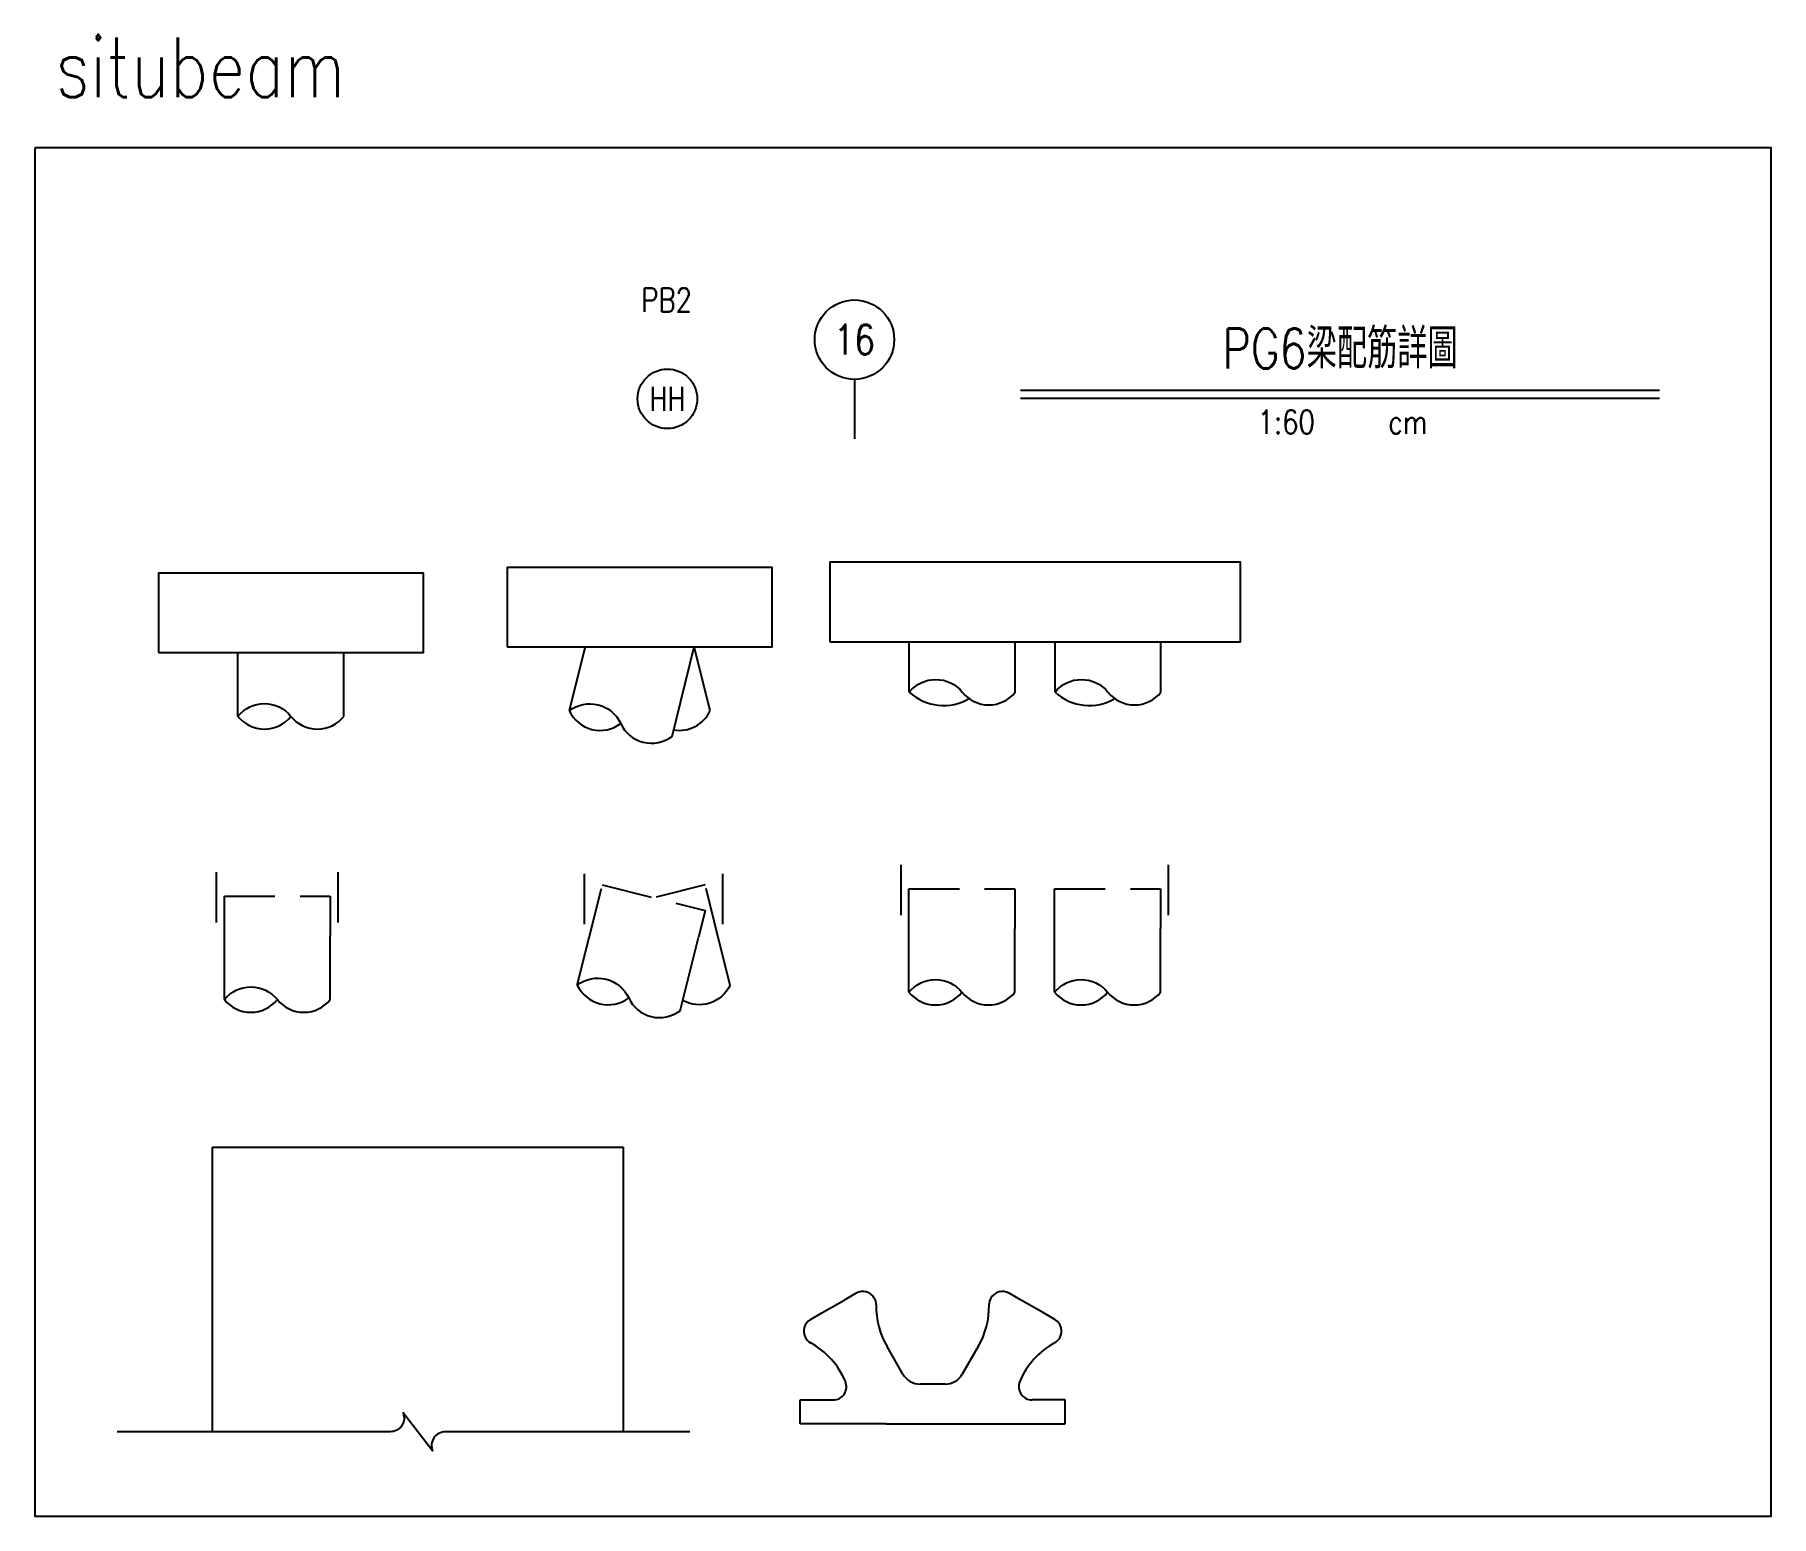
# Model space of a CAD drawing. Extents: x -46 to 10091, y -108 to 3150.
# Drawn here: x 2531 to 3842, y 1195 to 2314 of the extents above; entities that cross this region are included whole.
import ezdxf
from ezdxf.enums import TextEntityAlignment as Align

# ---------------------------------------------------------------- set-up
doc = ezdxf.new("R2010")
doc.units = 0
doc.header["$LTSCALE"] = 3
doc.linetypes.add('DASHED', pattern=[19.05, 12.7, -6.35])
doc.layers.get('0').update_dxf_attribs({"linetype": 'CONTINUOUS'})
for name, color, linetype in [('HB_0', 7, 'CONTINUOUS'), ('HB_SYMBOLS', 7, 'CONTINUOUS'), ('大樑編號', 2, 'CONTINUOUS')]:
    doc.layers.add(name, color=color, linetype=linetype)
doc.styles.get("Standard").update_dxf_attribs({"font": 'ROMANS.shx', "width": 0.8, "bigfont": 'LCHINA.shx'})

msp = doc.modelspace()

# ---------------------------------------------------------------- texts
at = {"linetype": 'Continuous', "insert": (2546.484, 2311.491), "char_height": 45, "width": 231.61621, "attachment_point": 1}
msp.add_mtext('{situbeam}', dxfattribs=at)
at = {"layer": '大樑編號', "linetype": 'Continuous', "width": 0.8}
msp.add_text('PB2', height=18, rotation=360, dxfattribs=at).set_placement((3008.059, 2113.297), align=Align.MIDDLE)

# ---------------------------------------------------------------- blocks, each defined once
blk = doc.blocks.new('預鑄樁帽2x2')
at = {"layer": 'HB_0'}
blk.add_lwpolyline([(-100, 0), (100, 0), (100, 60), (-100, 60)], close=True, dxfattribs=at)
blk = doc.blocks.new('cap_pile')
at = {"linetype": 'Continuous'}
for p, q in [((-40, -108.1), (-40, -60)), ((40, -108.1), (40, -60))]:
    blk.add_line(p, q, dxfattribs=at)
for points in [[(-40, -108.1, -0.48), (0, -108.1, 0.48), (40, -108.1, 0.48)], [(-40, -108.1, 0.48), (0, -108.1, 0.48)]]:
    blk.add_lwpolyline(points, format="xyb", dxfattribs=at)
blk.add_blockref('預鑄樁帽2x2', (0, -60))
blk = doc.blocks.new('cap_pile_raked')
at = {"linetype": 'Continuous'}
for points in [[(-41.2, -60), (-53.2, -108.1)], [(24.4, -127.5), (41.2, -60)]]:
    blk.add_lwpolyline(points, dxfattribs=at)
blk.add_lwpolyline([(53.2, -108.1), (41.2, -60)])
for points in [[(-53.2, -108.1, -0.48), (-14.4, -117.8, 0.48), (24.4, -127.5, 0.48)], [(-53.2, -108.1, 0.48), (-14.4, -117.8, 0.48)], [(25.6, -122.6, 0.340232), (53.2, -108.1)]]:
    blk.add_lwpolyline(points, format="xyb", dxfattribs=at)
blk.add_blockref('預鑄樁帽2x2', (0, -60))
blk = doc.blocks.new('feader_top')
at = {"color": 7, "linetype": 'Continuous'}
for p, q in [((-83.7, 83.7), (-66.3, 93.7)), ((-57.7, 98.7), (-66.3, 93.7)), ((66.3, 93.7), (57.7, 98.7)), ((83.7, 83.7), (66.3, 93.7)), ((-92.3, 78.7), (-83.7, 83.7)), ((92.3, 78.7), (83.7, 83.7)), ((-22.4, 37.5), (-34.4, 58.3)), ((34.4, 58.3), (22.4, 37.5)), ((0, 30), (-9.4, 30)), ((9.4, 30), (0, 30)), ((-100, 0), (-100, 18)), ((-100, 18), (-75.1, 18)), ((100, 18), (75.1, 18)), ((100, 0), (100, 18)), ((-35, 0), (-100, 0)), ((-35, 0), (35, 0)), ((35, 0), (100, 0))]:
    blk.add_line(p, q, dxfattribs=at)
for centre, radius, start, end in [((-52.7, 90), 10, 30, 120), ((-53.2, 89.6), 10.7, 1.3853, 30.3798), ((53.2, 89.6), 10.7, 149.6202, 178.6147), ((52.7, 90), 10, 60, 150), ((17.4, 88.6), 60, 178.7643, 210.2362), ((-17.4, 88.6), 60, 329.7638, 1.2357), ((-87.3, 70), 10, 120, 210), ((87.3, 70), 10, 330, 60), ((-86.7, 70.3), 10.7, 209.6202, 238.6147), ((-121.1, 8.6), 60, 22.8745, 61.2357), ((121.1, 8.6), 60, 118.7643, 157.1255), ((86.7, 70.3), 10.7, 301.3853, 330.3798), ((-75.1, 28), 10, 270, 22.8745), ((-9.4, 45), 15, 210, 270), ((9.4, 45), 15, 270, 330), ((75.1, 28), 10, 157.1255, 270)]:
    blk.add_arc(centre, radius, start, end, dxfattribs=at)
blk = doc.blocks.new('cap_pile_two')
for p, q in [((-95, -98.1), (-95, -60)), ((-15, -98.1), (-15, -60)), ((-15, -60), (15, -60)), ((15, -98.1), (15, -60)), ((95, -98.1), (95, -60))]:
    blk.add_line(p, q)
blk.add_lwpolyline([(-155, -60), (155, -60), (155, 0), (-155, 0)], close=True)
for points in [[(-95, -98.1, -0.48), (-55, -98.1, 0.48), (-15, -98.1, 0.48)], [(15, -98.1, -0.48), (55, -98.1, 0.48), (95, -98.1, 0.48)], [(-95, -98.1, 0.326111), (-49.8, -103, 0.326111)], [(15, -98.1, 0.326111), (60.2, -103, 0.326111)]]:
    blk.add_lwpolyline(points, format="xyb")
blk = doc.blocks.new('fender_bottom')
at = {"linetype": 'Continuous'}
blk.add_line((-155, 0), (155, 0), dxfattribs=at)
for points in [[(-155, -215), (-155, 0)], [(155, 0), (155, -215)]]:
    blk.add_lwpolyline(points)
at = {"color": 1, "linetype": 'Continuous'}
blk.add_lwpolyline([(205.5, -215), (20.8, -215, 0.529473), (11.1, -229.3), (-11.1, -200.7, -0.532815), (-20.8, -215), (-227, -215)], format="xyb", dxfattribs=at)
blk = doc.blocks.new('title_beam')
at = {"color": 3, "linetype": 'Continuous'}
blk.add_line((-241.2, 0), (241.2, 0), dxfattribs=at)
at = {"color": 1, "linetype": 'Continuous'}
blk.add_line((-241.2, -6), (241.2, -6), dxfattribs=at)
at = {"color": 3, "linetype": 'Continuous', "width": 0.8}
blk.add_attdef('TITLE', text='', height=30, dxfattribs=at).set_placement((0, 33), align=Align.MIDDLE)
at = {"linetype": 'Continuous', "width": 0.8}
blk.add_attdef('SCALE', text='', height=18, dxfattribs=at).set_placement((-40.6, -24), align=Align.MIDDLE)
blk.add_attdef('CM', (36.5, -33), '', height=18, dxfattribs=at)
blk = doc.blocks.new('pile')
at = {"color": 252, "linetype": 'DASHED'}
for p, q in [((-46, -40), (-46, 0)), ((46, -40), (46, 0))]:
    blk.add_line(p, q, dxfattribs=at)
at = {"linetype": 'Continuous'}
for p, q in [((-40, -98.1), (-40, -50)), ((40, -98.1), (40, -50))]:
    blk.add_line(p, q, dxfattribs=at)
at = {"color": 252, "linetype": 'DASHED'}
blk.add_lwpolyline([(-40, -50), (-40, -20), (40, -20), (40, -50)], dxfattribs=at)
at = {"linetype": 'Continuous'}
for points in [[(-40, -98.1, -0.48), (0, -98.1, 0.48), (40, -98.1, 0.48)], [(-40, -98.1, 0.48), (0, -98.1, 0.48)]]:
    blk.add_lwpolyline(points, format="xyb", dxfattribs=at)
blk = doc.blocks.new('pile_racked')
at = {"layer": 'HB_0', "color": 252, "linetype": 'DASHED'}
for p, q in [((-52.2, -40), (-52.2, 0)), ((52.2, -40), (52.2, 0))]:
    blk.add_line(p, q, dxfattribs=at)
at = {"layer": 'HB_0', "linetype": 'Continuous'}
for p, q in [((-57.7, -86), (-48.7, -50)), ((19.9, -105.4), (33.7, -50)), ((57.7, -86), (48.7, -50))]:
    blk.add_line(p, q, dxfattribs=at)
at = {"layer": 'HB_0', "color": 252, "linetype": 'DASHED'}
for points in [[(-48.7, -50), (-38.8, -10.3), (38.8, -29.7), (33.7, -50)], [(48.7, -50), (38.8, -10.3), (0, -20)]]:
    blk.add_lwpolyline(points, dxfattribs=at)
at = {"layer": 'HB_0', "linetype": 'Continuous'}
for points in [[(-57.7, -86, -0.48), (-18.9, -95.7, 0.48), (19.9, -105.4, 0.48)], [(-57.7, -86, 0.48), (-18.9, -95.7, 0.48)], [(57.7, -86, -0.439137), (21.8, -97.6, -0.439137)]]:
    blk.add_lwpolyline(points, format="xyb", dxfattribs=at)
blk = doc.blocks.new('pile_two')
at = {"color": 252, "linetype": 'DASHED'}
for p, q in [((101, -40), (101, 0)), ((-101, -40), (-101, 0))]:
    blk.add_line(p, q, dxfattribs=at)
at = {"linetype": 'Continuous'}
for p, q in [((-95, -98.1), (-95, -50)), ((-15, -98.1), (-15, -50)), ((15, -98.1), (15, -50)), ((95, -98.1), (95, -50))]:
    blk.add_line(p, q, dxfattribs=at)
at = {"color": 252, "linetype": 'DASHED'}
for points in [[(-95, -50), (-95, -20), (-15, -20), (-15, -50)], [(15, -50), (15, -20), (95, -20), (95, -50)]]:
    blk.add_lwpolyline(points, dxfattribs=at)
at = {"linetype": 'Continuous'}
for points in [[(-95, -98.1, -0.48), (-55, -98.1, 0.48), (-15, -98.1, 0.48)], [(15, -98.1, -0.48), (55, -98.1, 0.48), (95, -98.1, 0.48)], [(-95, -98.1, 0.48), (-55, -98.1, 0.48)], [(15, -98.1, 0.48), (55, -98.1, 0.48)]]:
    blk.add_lwpolyline(points, format="xyb", dxfattribs=at)
blk = doc.blocks.new('line_guide')
at = {"color": 4, "linetype": 'Continuous'}
blk.add_line((0, 0), (0, -45), dxfattribs=at)
blk.add_circle((0, 30), 30, dxfattribs=at)
at = {"color": 4, "linetype": 'Continuous', "width": 0.8}
blk.add_attdef('A', text='', height=22.5, dxfattribs=at).set_placement((0, 30), align=Align.MIDDLE)
blk = doc.blocks.new('line_tag')
at = {"layer": 'HB_SYMBOLS', "color": 4, "linetype": 'Continuous'}
blk.add_circle((0, 0), 22.5, dxfattribs=at)
at = {"color": 4, "linetype": 'Continuous', "width": 0.8}
blk.add_attdef('A', text='', height=18, dxfattribs=at).set_placement((0, 0), align=Align.MIDDLE)

# ---------------------------------------------------------------- linework, layer by layer
at = {"linetype": 'Continuous'}
msp.add_lwpolyline([(2530.914, 2228.308), (2530.914, 1194.643), (3842.054, 1194.643), (3842.054, 2228.308)], close=True, dxfattribs=at)

# ---------------------------------------------------------------- block references
for name, p, values in [('line_guide', (3149.808, 2053.345), {'A': '16'}), ('title_beam', (3516.411, 2045.17), {'TITLE': 'PG6梁配筋詳圖', 'SCALE': '1:60', 'CM': 'cm'}), ('line_tag', (3008.605, 2038.634), {'A': 'HH'})]:
    msp.add_blockref(name, p, dxfattribs=at).add_auto_attribs(values)
for name, p in [('cap_pile_two', (3286.257, 1915.173)), ('cap_pile', (2724.337, 1906.917)), ('cap_pile', (2724.337, 1906.917)), ('cap_pile_raked', (2987.724, 1911.211)), ('pile', (2714.091, 1682.993)), ('pile_racked', (2998.264, 1681.892)), ('pile_two', (3285.993, 1688.53)), ('fender_bottom', (2820.161, 1473.479)), ('feader_top', (3208.843, 1264.483))]:
    msp.add_blockref(name, p, dxfattribs=at)

msp.set_redraw_order([(e.dxf.handle, doc.entitydb.next_handle()) for e in msp.query("TEXT MTEXT ATTDEF DIMENSION ARC_DIMENSION")])  # texts and dimensions are drawn at this point

doc.saveas('drawing.dxf')
